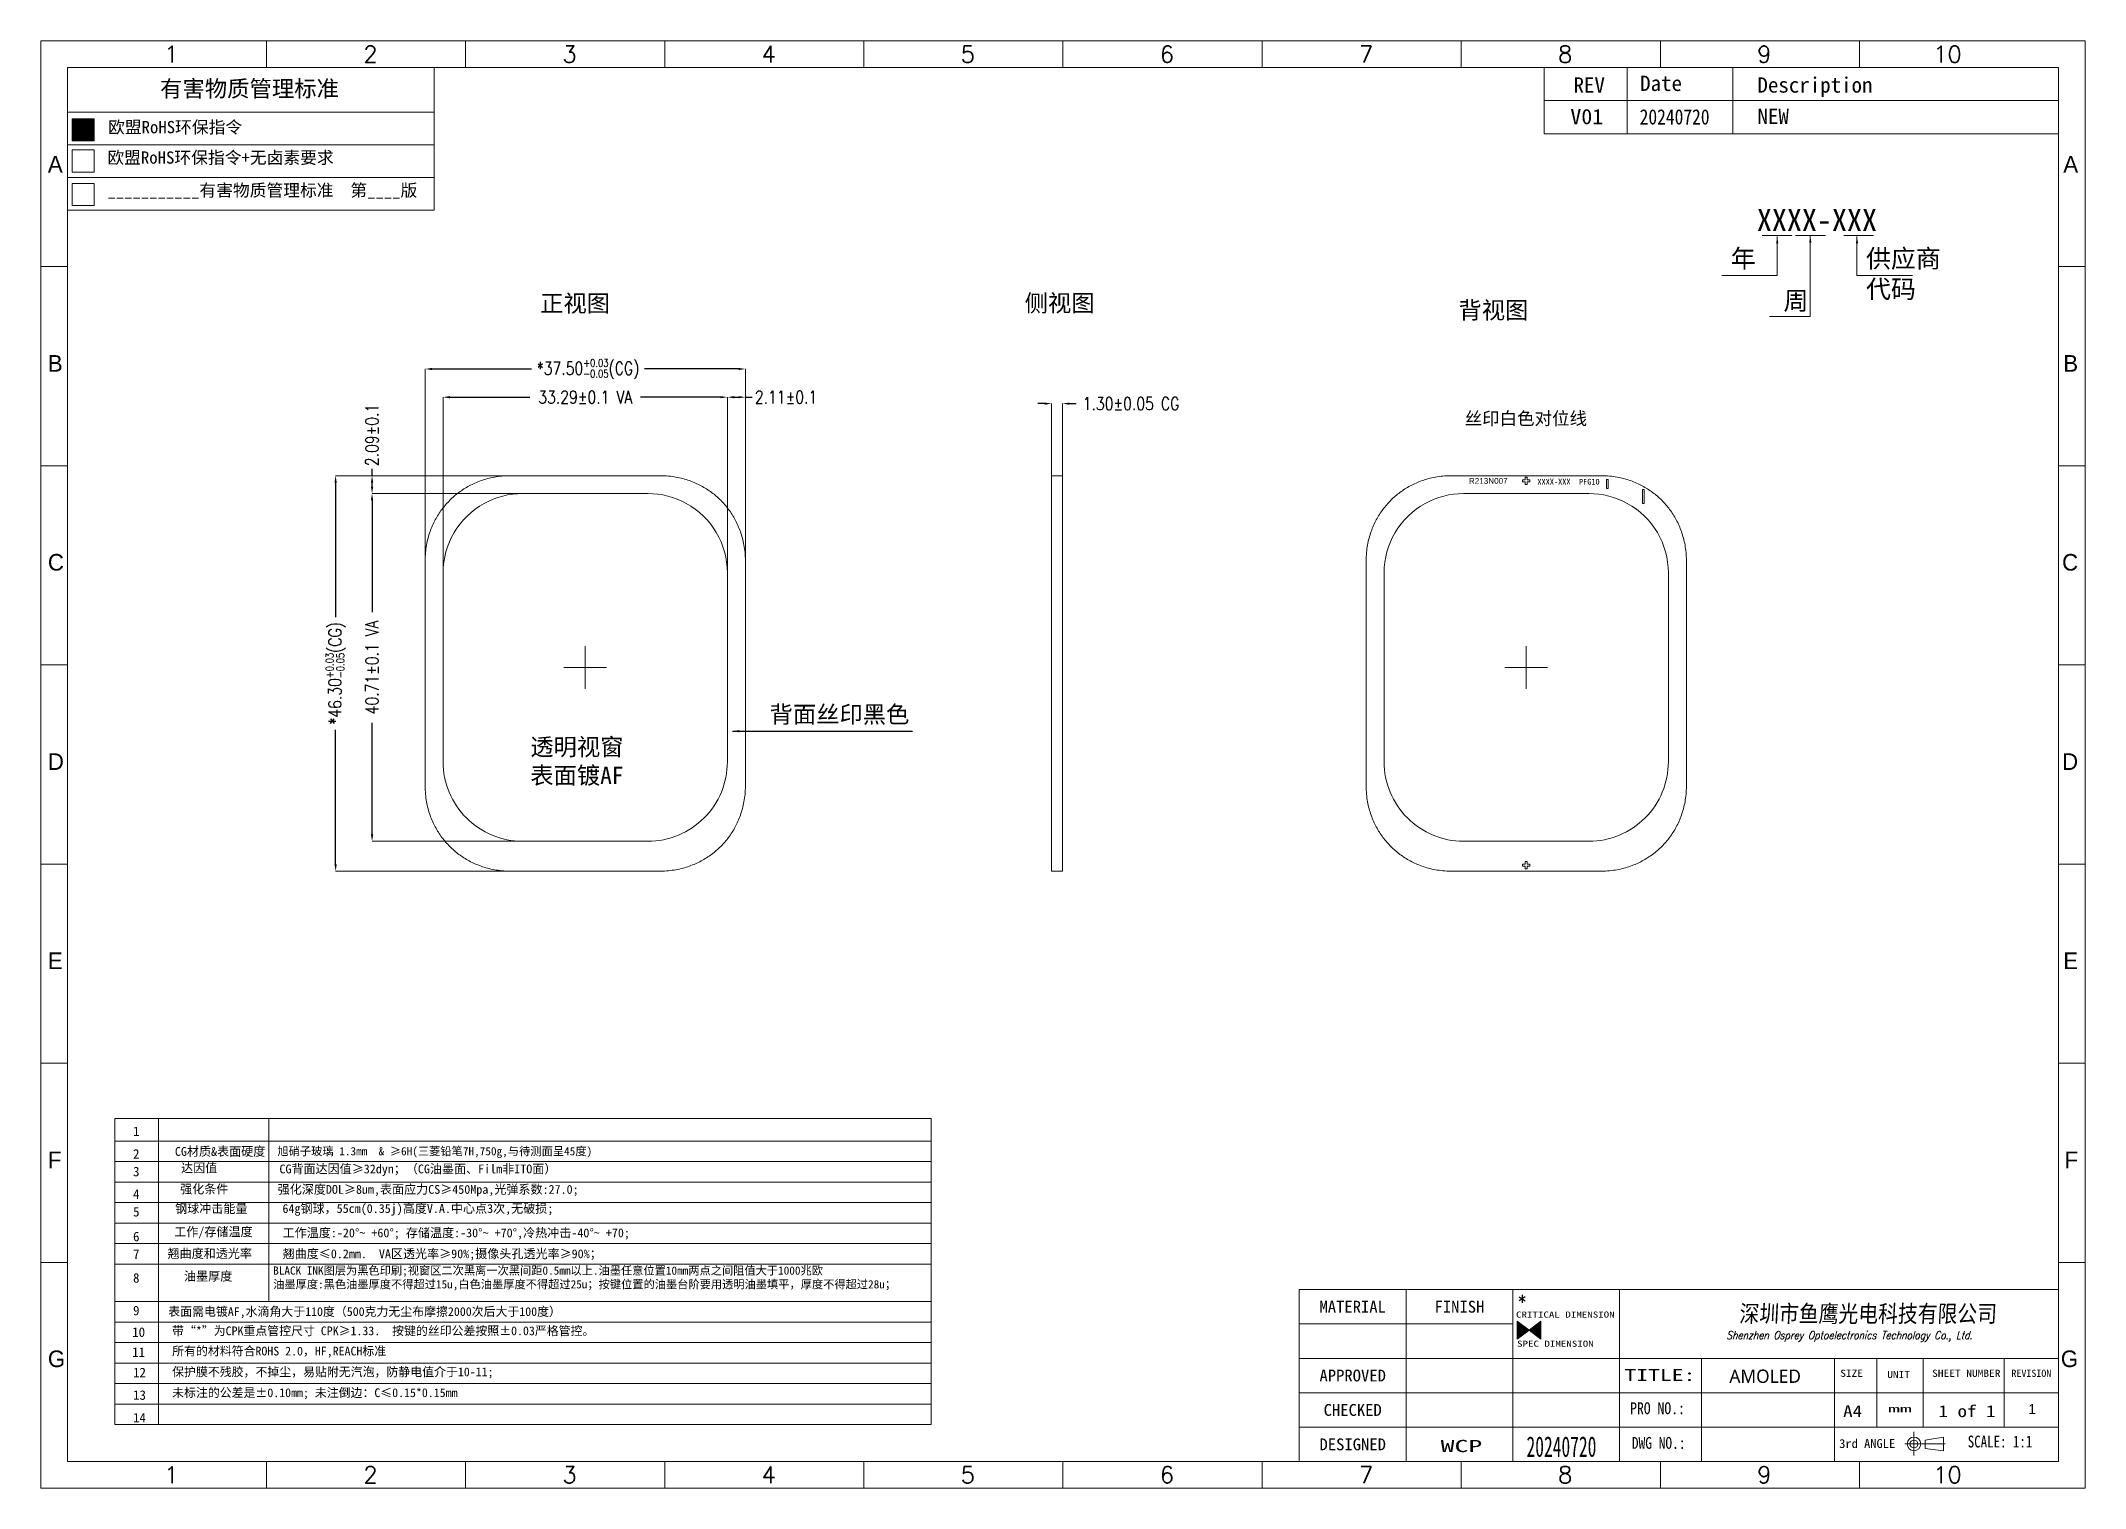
# Model space of a CAD drawing. Header units: millimetres. Extents: x 1134 to 2451, y -9 to 375.
# Drawn here: x 1851.3 to 2090.7, y 149.9 to 319.3 of the extents above; entities that cross this region are included whole.
import ezdxf
from ezdxf.enums import TextEntityAlignment as Align
from ezdxf.lldxf.tags import DXFTag

# ---------------------------------------------------------------- set-up
doc = ezdxf.new("R2010")
doc.units = ezdxf.units.MM
doc.layers.get('0').update_dxf_attribs({"lineweight": 5})
doc.layers.get('Defpoints').update_dxf_attribs({"lineweight": 5})
for name, color, linetype, lineweight in [('01 Copper', 3, 'Continuous', 5), ('DIM', 3, 'Continuous', 5), ('lens', 6, 'Continuous', 13), ('图框', 7, 'Continuous', 5)]:
    doc.layers.add(name, color=color, linetype=linetype, lineweight=lineweight)
doc.styles.add('Arial', font='')
doc.styles.add('RD', font='ROMAND.shx', dxfattribs={"width": 0.8})
doc.styles.get("Standard").update_dxf_attribs({"font": 'txt', "bigfont": 'gbcbig.shx'})
doc.styles.add('TEXTSTYLE_0', font='txt', dxfattribs={"width": 0.8})
doc.styles.add('宋', font='', dxfattribs={"height": 2})
doc.styles.add('宋体', font='')
doc.styles.add('常规', font='')
doc.styles.add('样式 3', font='italict.shx', dxfattribs={"width": 0.85, "oblique": 3})
doc.styles.add('汉字', font='')
doc.styles.add('黑体', font='')
doc.styles.get('Arial').set_extended_font_data('SimSun')
doc.styles.get('宋').set_extended_font_data('SimSun')
doc.styles.get('宋体').set_extended_font_data('SimSun')
doc.styles.get('常规').set_extended_font_data('SimSun')
doc.styles.get('汉字').set_extended_font_data('SimSun')
doc.styles.get('黑体').set_extended_font_data('SimHei')
tags = doc.linetypes.add('CENTER', pattern=[0.6, 0.375, -0.075, 0.075, -0.075]).pattern_tags.tags
tags[10:11] = [DXFTag(74, 4), DXFTag(75, 0), DXFTag(340, '0'), DXFTag(46, 1.0), DXFTag(50, 0.0), DXFTag(44, 0.0), DXFTag(45, 0.0)]
tags[8:9] = [DXFTag(74, 4), DXFTag(75, 0), DXFTag(340, '0'), DXFTag(46, 1.0), DXFTag(50, 0.0), DXFTag(44, 0.0), DXFTag(45, 0.0)]
tags[6:7] = [DXFTag(74, 4), DXFTag(75, 0), DXFTag(340, '0'), DXFTag(46, 1.0), DXFTag(50, 0.0), DXFTag(44, 0.0), DXFTag(45, 0.0)]
tags[4:5] = [DXFTag(74, 4), DXFTag(75, 0), DXFTag(340, '0'), DXFTag(46, 1.0), DXFTag(50, 0.0), DXFTag(44, 0.0), DXFTag(45, 0.0)]
doc.dimstyles.new('DIM', dxfattribs={"dimtxt": 1.5, "dimasz": 0.8, "dimexe": 0, "dimexo": 0.5, "dimgap": 0.11, "dimtad": 0, "dimzin": 1, "dimdsep": 46, "dimtxsty": 'RD', "dimcen": 0, "dimclrd": 256, "dimclre": 256, "dimclrt": 256, "dimadec": 0, "dimazin": 0, "dimtm": 1e-09, "dimtfac": 1, "dimtofl": 0, "dimtmove": 0, "dimatfit": 3, "dimfxl": 0, "dimlwe": -1, "dimarcsym": 0})

msp = doc.modelspace()

# ---------------------------------------------------------------- texts
at = {"layer": '01 Copper', "color": 0, "linetype": 'ByBlock', "insert": (2059.2861, 298.3673, -6.1383), "char_height": 2.584763, "width": 68.341575, "attachment_point": 5, "style": 'Arial'}
msp.add_mtext('{\\fKaiTi|b0|i0|c134|p49;XXXX-XXX}', dxfattribs=at)
at = {"layer": 'DIM', "width": 8.928994, "attachment_point": 1, "style": 'Arial'}
for s, insert, char_height in [('年', (2049.1993, 294.9273), 2.1403), ('供应商代码', (2065.0338, 294.9273), 2.14032), ('周', (2055.3723, 289.9894), 2.1403)]:
    msp.add_mtext(s, dxfattribs=dict(at, insert=insert, char_height=char_height))
at = {"layer": 'DIM', "lineweight": 5, "char_height": 2}
for s, insert, width, attachment_point in [('{\\fSimSun|b0|i0|c134|p54;正视图}', (1913.8726, 288.4956), 33.761893, 5), ('{\\fSimSun|b0|i0|c134|p54;侧视图}', (1970.608, 288.5263), 33.761893, 5), ('{\\fSimSun|b0|i0|c134|p54;背视图}', (2021.4082, 287.7026), 33.761893, 5), ('{\\fSimSun|b0|i0|c134|p2;背面丝印黑色}', (1944.8262, 240.3716, -24.5534), 33.761893, 5), ('{\\fSimSun|b0|i0|c134|p2;透明视窗\\P表面镀AF}', (1908.6229, 237.6757), 17.066172, 1)]:
    msp.add_mtext(s, dxfattribs=dict(at, insert=insert, width=width, attachment_point=attachment_point))
at = {"layer": 'DIM', "lineweight": 5, "insert": (2018.0411, 275.8842), "char_height": 1.5, "width": 41.927848, "attachment_point": 1, "style": '黑体'}
msp.add_mtext('丝印白色对位线', dxfattribs=at)
at = {"layer": 'DIM', "ltscale": 0.05, "attachment_point": 1, "style": '常规'}
for s, insert, char_height, width in [('1', (1862.1069, 192.2131), 1.1088, 4.724663), ('2', (1862.1069, 189.5668), 1.1088, 4.724663), ('{\\C4;CG材质&表面硬度}', (1867.0081, 189.8222), 1.034857, 12.047756), ('{\\C3;旭硝子\\C4;玻璃 1.3mm  & }≥6H{\\fSimSun|b0|i0|c134|p54;\\C4;(三菱铅笔7H,750g,与待测面呈45度)}', (1879.0065, 189.8151), 0.966296, 42.336298), ('3', (1862.1069, 187.5048), 1.1088, 4.724663), ('达因值', (1867.7352, 187.8855), 1.03486, 9.728202), ('CG背面达因值≥32dyn；（CG油墨面、Film非ITO面）', (1879.2471, 187.7715), 1.034857, 38.812276), ('4', (1862.1069, 184.8586), 1.1088, 4.724663), ('{\\C4;强化条件}', (1867.6198, 185.4156), 1.03486, 9.728202), ('强化深度DOL≥8um,表面应力CS≥{\\C1;450}Mpa,{\\C1;光弹系数:27.0;}', (1879.0396, 185.3773), 1.034857, 64.71365), ('5', (1862.1069, 182.7966), 1.1088, 4.724663), ('{\\C4;钢球冲击能量}', (1867.0346, 183.1186), 1.034857, 9.728202), ('{\\C4;64g钢球，55cm(0.35j)高度V.A.中心点3次,无破损;}', (1879.6021, 183.1391), 1.034857, 41.769643), ('6', (1862.1069, 179.8971), 1.1088, 4.724663), ('工作/存储温度', (1866.9307, 180.408), 1.03486, 15.523053), ('{\\C4;工作温度:-20°~ +60°; 存储温度:-30°~ +70°,冷热冲击-40°~ +70;}', (1879.6226, 180.2882), 1.034857, 52.474809), ('7', (1862.1069, 177.8241), 1.1088, 4.724663), ('{\\C4;翘曲度和透光率}', (1866.1445, 177.8685), 1.034857, 14.202194), ('{\\C4;翘曲度}≤0.2{\\C4;mm.  VA区透光率}≥90%;摄像头孔透光率≥90%；', (1879.6226, 177.8365), 1.034857, 64.328126), ('8', (1862.1069, 175.0513), 1.1088, 4.724663), ('{\\C4;油墨厚度}', (1868.0786, 175.2079), 1.03486, 14.202194), ('{\\C4;BLACK\\fSimSun|b0|i0|c238|p2; \\fSimSun|b0|i0|c134|p2;INK图层为黑色印刷;}视窗区二次黑离一次黑间距0.5{\\C4;mm以上}.{\\C1;油墨任意位置10mm两点之间阻值大于1000兆欧\\C4; \\P}油墨厚度:黑色油墨厚度不得超过15u,白色油墨厚度不得超过25u；按键位置的油墨台阶要用透明油墨填平，厚度不得超过28u；', (1878.5145, 175.8393), 0.9638116, 93.080582), ('9', (1862.1069, 171.2333), 1.1088, 4.724663), ('{\\fSimSun|b0|i0|c134|p54;\\C3;表面需电镀AF,水滴角大于110度（\\fNSimSun|b0|i0|c134|p49;500克力无尘布摩擦2000次后大于100度\\fSimSun|b0|i0|c134|p54;）}', (1866.2331, 171.065), 1.0220815, 72.83277), ('10', (1862.0063, 168.7007), 1.10877, 4.724663), ('带“*”为CPK重点管控尺寸 CPK≥1.33.  按键的丝印公差按照±0.03严格管控。', (1866.6825, 168.8114), 1.022081, 72.83277), ('11', (1862.0063, 166.3559), 1.10877, 4.724663), ('所有的材料符合ROHS 2.0，HF,REACH标准', (1866.6825, 166.4422), 1.022081, 72.83277), ('12', (1862.1069, 163.9798), 1.10877, 4.724663), ('{\\C4;保护膜不残胶，不掉尘，易贴附无汽泡，防静电值介于10-11;}', (1866.6825, 164.0028), 1.022081, 72.83277), ('13', (1862.1069, 161.3335), 1.10877, 4.724663), ('未标注的公差是±0.10mm; 未注倒边：C≤0.15*0.15mm', (1866.6825, 161.5634), 1.022081, 72.83277), ('14', (1862.1069, 158.6873), 1.10877, 4.724663)]:
    msp.add_mtext(s, dxfattribs=dict(at, insert=insert, char_height=char_height, width=width))
at = {"layer": '图框', "linetype": 'Continuous', "lineweight": 5}
for s, height, style, width, p, p2 in [('V01', 1.788, '汉字', 1.003536, (2030.4135, 309.5844), (2034.2628, 309.5844)), ('20240720', 1.788, '汉字', 0.80001, (2038.5307, 309.5482), (2046.7136, 309.5482)), ('MATERIAL', 1.38919, 'TEXTSTYLE_0', 0.763636, (2001.036, 170.4278), (2008.8154, 170.4278)), ('FINISH', 1.38919, 'TEXTSTYLE_0', 0.84, (2014.5111, 170.4278), (2020.3457, 170.4278)), ('CRITICAL DIMENSION', 0.712654, 'TEXTSTYLE_0', 0.991837, (2024.0548, 169.8489), (2035.5998, 169.8489)), ('SPEC DIMENSION', 0.712654, 'TEXTSTYLE_0', 0.969231, (2024.17, 166.4328), (2033.1494, 166.4328)), ('APPROVED', 1.38919, 'TEXTSTYLE_0', 0.7, (2001.036, 162.3705), (2008.8154, 162.3705)), ('TITLE:', 1.38919, 'TEXTSTYLE_0', 1.281601, (2036.7436, 162.4334), (2045.0521, 162.4334)), ('SIZE', 0.83351, 'TEXTSTYLE_0', 0.96, (2062.0141, 162.9133), (2064.6813, 162.9133)), ('UNIT', 0.83351, 'TEXTSTYLE_0', 0.96, (2067.5143, 162.7754), (2070.1816, 162.7754)), ('SHEET NUMBER', 0.833513, 'TEXTSTYLE_0', 0.822857, (2072.7775, 162.9133), (2080.7793, 162.9133)), ('REVISION', 0.83351, 'TEXTSTYLE_0', 0.763636, (2082.0649, 162.9133), (2086.7325, 162.9133)), ('CHECKED', 1.38919, 'TEXTSTYLE_0', 0.735, (2001.5222, 158.3419), (2008.3292, 158.3419)), ('PRO NO.:', 1.38919, 'TEXTSTYLE_0', 0.728598, (2037.4143, 158.5416), (2043.8246, 158.5416)), ('A4', 1.38919, 'TEXTSTYLE_0', 0.96, (2062.3532, 158.2004), (2064.5759, 158.2004)), ('mm', 0.83351, 'TEXTSTYLE_0', 2, (2067.6068, 158.752), (2070.3852, 158.752)), ('1', 1.3892, 'TEXTSTYLE_0', 2.4, (2073.5295, 158.2004), (2074.6409, 158.2004)), (' of ', 1.38919, 'TEXTSTYLE_0', 0.8, (2074.6409, 158.2004), (2079.0863, 158.2004)), ('1', 1.3892, 'TEXTSTYLE_0', 2.4, (2079.0863, 158.2004), (2080.1976, 158.2004)), ('DESIGNED', 1.38919, 'TEXTSTYLE_0', 0.763636, (2001.036, 154.3132), (2008.8154, 154.3132)), ('20240720', 2.4, '宋', 0.596007, (2025.2795, 153.5451), (2033.4624, 153.5451)), ('DWG NO.:', 1.38919, 'TEXTSTYLE_0', 0.6793, (2037.6119, 154.4853), (2043.903, 154.4853)), ('   3rd ANGLE', 1.041891, 'TEXTSTYLE_0', 0.72, (2059.7029, 154.5802), (2068.4548, 154.5802)), ('WCP', 1.42851, '宋', 1.589353, (2015.2234, 154.0999), (2020.094, 154.0999))]:
    msp.add_text(s, height=height, dxfattribs=dict(at, style=style, width=width)).set_placement(p, p2, align=Align.FIT)
at = {"layer": '图框', "color": 7, "linetype": 'ByBlock', "lineweight": 5, "ltscale": 0.55}
for s, insert, char_height, width, attachment_point in [('1', (1865.7605, 318.7527), 1.9433, 3.307939, 1), ('2', (1889.0765, 318.7527), 1.9433, 3.307939, 1), ('3', (1912.3925, 318.7527), 1.9433, 3.307939, 1), ('4', (1935.7085, 318.7527), 1.9433, 3.307939, 1), ('5', (1959.0245, 318.7527), 1.9433, 3.307939, 1), ('6', (1982.3405, 318.7527), 1.9433, 3.307939, 1), ('7', (2005.6565, 318.7527), 1.9433, 3.307939, 1), ('8', (2028.9725, 318.7527), 1.9433, 3.307939, 1), ('9', (2052.2885, 318.7527), 1.9433, 3.307939, 1), ('10', (2076.2443, 318.7527), 1.94329, 3.307939, 3), ('{\\fSimSun|b0|i0|c134|p2;REV}', (2030.7896, 315.0687), 1.799339, 3.307939, 1), ('{\\fSimSun|b0|i0|c134|p2;Date}', (2038.5908, 315.2718), 1.799339, 3.307939, 1), ('{\\fSimSun|b0|i0|c134|p2;Description}', (2052.3257, 315.0791), 1.799339, 14.954053, 1), ('{\\f\uffd0ￂﾼﾚￃ\ufff7\ufff3w|b0|i0|c136|p54;A}', (1852.1332, 303.9225), 1.943286, 3.307939, 7), ('{\\f\uffd0ￂﾼﾚￃ\ufff7\ufff3w|b0|i0|c136|p54;A}', (2089.8716, 303.9225), 1.943286, 3.307939, 9), ('{\\f\uffd0ￂﾼﾚￃ\ufff7\ufff3w|b0|i0|c134|p54;B}', (1852.1332, 280.6065), 1.943286, 3.307939, 7), ('{\\f\uffd0ￂﾼﾚￃ\ufff7\ufff3w|b0|i0|c134|p54;B}', (2089.8716, 280.6065), 1.943286, 3.307939, 9), ('{\\f\uffd0ￂﾼﾚￃ\ufff7\ufff3w|b0|i0|c134|p54;C}', (1852.1332, 257.2905), 1.943286, 3.307939, 7), ('{\\f\uffd0ￂﾼﾚￃ\ufff7\ufff3w|b0|i0|c134|p54;C}', (2089.8716, 257.2905), 1.943286, 3.307939, 9), ('{\\f\uffd0ￂﾼﾚￃ\ufff7\ufff3w|b0|i0|c134|p54;D}', (1852.1332, 233.9745), 1.943286, 3.307939, 7), ('{\\f\uffd0ￂﾼﾚￃ\ufff7\ufff3w|b0|i0|c134|p54;D}', (2089.8716, 233.9745), 1.943286, 3.307939, 9), ('{\\f\uffd0ￂﾼﾚￃ\ufff7\ufff3w|b0|i0|c134|p54;E}', (1852.1332, 210.6585), 1.943286, 3.307939, 7), ('{\\f\uffd0ￂﾼﾚￃ\ufff7\ufff3w|b0|i0|c134|p54;E}', (2089.8716, 210.6585), 1.943286, 3.307939, 9), ('{\\f\uffd0ￂﾼﾚￃ\ufff7\ufff3w|b0|i0|c134|p54;F}', (1852.1332, 187.3425), 1.943286, 3.307939, 7), ('{\\f\uffd0ￂﾼﾚￃ\ufff7\ufff3w|b0|i0|c134|p54;F}', (2089.8716, 187.3425), 1.943286, 3.307939, 9), ('{\\f\uffd0ￂﾼﾚￃ\ufff7\ufff3w|b0|i0|c134|p54;G}', (1852.1332, 164.0265), 1.943286, 3.307939, 7), ('{\\f\uffd0ￂﾼﾚￃ\ufff7\ufff3w|b0|i0|c134|p54;G}', (2089.8716, 164.0265), 1.943286, 3.307939, 9), ('1', (1865.7605, 150.4698), 1.9433, 3.307939, 7), ('2', (1889.0765, 150.4698), 1.9433, 3.307939, 7), ('3', (1912.3925, 150.4698), 1.9433, 3.307939, 7), ('4', (1935.7085, 150.4698), 1.9433, 3.307939, 7), ('5', (1959.0245, 150.4698), 1.9433, 3.307939, 7), ('6', (1982.3405, 150.4698), 1.9433, 3.307939, 7), ('7', (2005.6565, 150.4698), 1.9433, 3.307939, 7), ('8', (2028.9725, 150.4698), 1.9433, 3.307939, 7), ('9', (2052.2885, 150.4698), 1.9433, 3.307939, 7), ('10', (2076.2443, 150.4698), 1.94329, 3.307939, 9)]:
    msp.add_mtext(s, dxfattribs=dict(at, insert=insert, char_height=char_height, width=width, attachment_point=attachment_point))
at = {"layer": '图框', "color": 1, "lineweight": 5, "attachment_point": 1}
for s, insert, char_height, width in [('{\\fSimSun|b1|i0|c134|p2;有害物质管理标准}', (1865.269, 314.7113), 1.92, 23.150371), ('{\\fSimSun|b0|i0|c134|p2;欧盟RoHS环保指令}', (1859.1785, 309.9622), 1.44, 16.536279), ('{\\fSimSun|b0|i0|c134|p2;欧盟RoHS环保指令+无卤素要求}', (1859.0983, 306.3988), 1.44, 28.485971), ('{\\fSimSun|b0|i0|c134|p2;___________有害物质管理标准  第____版}', (1859.0983, 302.5668), 1.44, 38.128032)]:
    msp.add_mtext(s, dxfattribs=dict(at, insert=insert, char_height=char_height, width=width))
at = {"layer": '图框', "linetype": 'ByBlock', "lineweight": 5, "ltscale": 0.55, "insert": (2052.3286, 311.419), "char_height": 1.799339, "width": 3.307939, "attachment_point": 1, "style": '汉字'}
msp.add_mtext('{\\fSimSun|b0|i0|c134|p2;NEW}', dxfattribs=at)
at = {"layer": '图框', "color": 1, "linetype": 'Continuous', "lineweight": 5, "insert": (2024.2201, 172.5006), "char_height": 1.6216, "width": 2.451496, "attachment_point": 1}
msp.add_mtext('*', dxfattribs=at)
at = {"layer": '图框', "lineweight": 5, "attachment_point": 1}
for s, insert, char_height, width, style in [('{\\fSTXinwei|b0|i0|c134|p2;\\C6;深圳市鱼鹰光电科技有限公司}', (2050.1779, 171.3113), 2, 33.021811, '样式 3'), ('\\pxqj;{\\H0.83333x;Shenzhen Osprey Optoelectronics Technology Co., Ltd.}', (2048.6769, 168.2484), 1.1, 38.905537, '样式 3'), ('{\\fMicrosoft YaHei|b0|i0|c134|p34;\\C3;AMOLED}', (2049.0319, 163.7624), 1.555891, 7.33705, '汉字'), ('{\\fSTXinwei|b0|i0|c134|p2;\\C3;}', (2046.2654, 159.7304), 0.96, 11.302263, '样式 3'), ('{\\fSTXinwei|b0|i0|c134|p2;\\C3;}', (2045.9234, 155.9248), 0.96, 11.302263, '样式 3'), ('SCALE: 1:1', (2076.9474, 156.03), 1.38919, 18.971475, 'TEXTSTYLE_0')]:
    msp.add_mtext(s, dxfattribs=dict(at, insert=insert, char_height=char_height, width=width, style=style))
at = {"layer": '图框', "lineweight": 5, "insert": (2084.03, 159.7195), "char_height": 1.16656, "width": 1.458294, "attachment_point": 1}
msp.add_mtext('{\\f@Arial Unicode MS|b0|i0|c0|p34;1}', dxfattribs=at)

# ---------------------------------------------------------------- blocks, each defined once
blk = doc.blocks.new('*D97')
at = {"layer": 'Defpoints', "color": 0, "lineweight": 5, "transparency": 16777216}
for p in [(1933.81, 280.92), (1896.31, 255.2), (1933.81, 255.44)]:
    blk.add_point(p, dxfattribs=at)
at = {"layer": 'DIM', "transparency": 16777216}
for p, q in [((1896.31, 255.7), (1896.31, 280.92)), ((1933.81, 255.94), (1933.81, 280.92))]:
    blk.add_line(p, q, dxfattribs=at)
at = {"layer": 'DIM', "lineweight": -2, "transparency": 16777216}
for p, q in [((1897.11, 280.92), (1908.78, 280.92)), ((1933.01, 280.92), (1921.98, 280.92))]:
    blk.add_line(p, q, dxfattribs=at)
at = {"layer": 'DIM', "lineweight": 5, "transparency": 16777216}
for points in [[(1897.11, 281.05), (1897.11, 280.79), (1896.31, 280.92)], [(1933.01, 281.05), (1933.01, 280.79), (1933.81, 280.92)]]:
    blk.add_solid(points, dxfattribs=at)
at = {"layer": 'DIM', "lineweight": 5, "transparency": 16777216, "insert": (1915.38, 280.92), "char_height": 1.5, "attachment_point": 5, "style": 'RD'}
blk.add_mtext('\\A1;*37.50{\\H0.9;\\S+0.03^ -0.05;}(CG)', dxfattribs=at)
blk = doc.blocks.new('*D98')
at = {"layer": 'Defpoints', "color": 0, "lineweight": 5, "transparency": 16777216}
for p in [(1931.7, 277.62), (1898.41, 255.77), (1931.7, 254.75)]:
    blk.add_point(p, dxfattribs=at)
at = {"layer": 'DIM', "transparency": 16777216}
for p, q in [((1898.41, 256.27), (1898.41, 277.62)), ((1931.7, 255.25), (1931.7, 277.62))]:
    blk.add_line(p, q, dxfattribs=at)
at = {"layer": 'DIM', "lineweight": -2, "transparency": 16777216}
for p, q in [((1899.21, 277.62), (1908.58, 277.62)), ((1930.9, 277.62), (1921.54, 277.62))]:
    blk.add_line(p, q, dxfattribs=at)
at = {"layer": 'DIM', "lineweight": 5, "transparency": 16777216}
for points in [[(1899.21, 277.75), (1899.21, 277.49), (1898.41, 277.62)], [(1930.9, 277.75), (1930.9, 277.49), (1931.7, 277.62)]]:
    blk.add_solid(points, dxfattribs=at)
at = {"layer": 'DIM', "lineweight": 5, "transparency": 16777216, "insert": (1915.06, 277.62), "char_height": 1.5, "attachment_point": 5, "style": 'RD'}
blk.add_mtext('33.29%%P0.1 VA', dxfattribs=at)
blk = doc.blocks.new('*D99')
at = {"layer": 'Defpoints', "color": 0, "lineweight": 5, "transparency": 16777216}
for p in [(1912.16, 266.34), (1890.09, 225.63), (1910.34, 225.63)]:
    blk.add_point(p, dxfattribs=at)
at = {"layer": 'DIM', "transparency": 16777216}
for p, q in [((1911.66, 266.34), (1890.09, 266.34)), ((1909.84, 225.63), (1890.09, 225.63))]:
    blk.add_line(p, q, dxfattribs=at)
at = {"layer": 'DIM', "lineweight": -2, "transparency": 16777216}
for p, q in [((1890.09, 265.54), (1890.09, 252.46)), ((1890.09, 226.43), (1890.09, 239.5))]:
    blk.add_line(p, q, dxfattribs=at)
at = {"layer": 'DIM', "lineweight": 5, "transparency": 16777216}
for points in [[(1889.96, 265.54), (1890.23, 265.54), (1890.09, 266.34)], [(1889.96, 226.43), (1890.23, 226.43), (1890.09, 225.63)]]:
    blk.add_solid(points, dxfattribs=at)
at = {"layer": 'DIM', "lineweight": 5, "transparency": 16777216, "insert": (1890.09, 245.98), "char_height": 1.5, "attachment_point": 5, "rotation": 90, "style": 'RD'}
blk.add_mtext('40.71%%P0.1 VA', dxfattribs=at)
blk = doc.blocks.new('*D100')
at = {"layer": 'Defpoints', "color": 0, "lineweight": 5, "transparency": 16777216}
for p in [(1933.81, 277.62), (1931.7, 254.75), (1933.81, 255.44)]:
    blk.add_point(p, dxfattribs=at)
at = {"layer": 'DIM', "transparency": 16777216}
for p, q in [((1931.7, 255.25), (1931.7, 277.62)), ((1933.81, 255.94), (1933.81, 277.62))]:
    blk.add_line(p, q, dxfattribs=at)
at = {"layer": 'DIM', "lineweight": -2, "transparency": 16777216}
for p, q in [((1932.5, 277.62), (1933.01, 277.62)), ((1933.81, 277.62), (1934.61, 277.62))]:
    blk.add_line(p, q, dxfattribs=at)
at = {"layer": 'DIM', "lineweight": 5, "transparency": 16777216}
for points in [[(1932.5, 277.75), (1932.5, 277.49), (1931.7, 277.62)], [(1933.01, 277.75), (1933.01, 277.49), (1933.81, 277.62)]]:
    blk.add_solid(points, dxfattribs=at)
at = {"layer": 'DIM', "lineweight": 5, "transparency": 16777216, "insert": (1938.57, 277.62), "char_height": 1.5, "attachment_point": 5, "style": 'RD'}
blk.add_mtext('2.11%%P0.1', dxfattribs=at)
blk = doc.blocks.new('*D101')
at = {"layer": 'Defpoints', "color": 0, "lineweight": 5, "transparency": 16777216}
for p in [(1890.09, 268.43), (1910.36, 268.43), (1912.16, 266.34)]:
    blk.add_point(p, dxfattribs=at)
at = {"layer": 'DIM', "lineweight": -2, "transparency": 16777216}
for p, q in [((1890.09, 268.43), (1890.09, 269.23)), ((1890.09, 267.14), (1890.09, 267.63))]:
    blk.add_line(p, q, dxfattribs=at)
at = {"layer": 'DIM', "transparency": 16777216}
for p, q in [((1909.86, 268.43), (1890.09, 268.43)), ((1911.66, 266.34), (1890.09, 266.34))]:
    blk.add_line(p, q, dxfattribs=at)
at = {"layer": 'DIM', "lineweight": 5, "transparency": 16777216}
for points in [[(1889.96, 267.63), (1890.23, 267.63), (1890.09, 268.43)], [(1889.96, 267.14), (1890.23, 267.14), (1890.09, 266.34)]]:
    blk.add_solid(points, dxfattribs=at)
at = {"layer": 'DIM', "lineweight": 5, "transparency": 16777216, "insert": (1890.09, 273.2), "char_height": 1.5, "attachment_point": 5, "rotation": 90, "style": 'RD'}
blk.add_mtext('2.09%%P0.1', dxfattribs=at)
blk = doc.blocks.new('*D102')
at = {"layer": 'Defpoints', "color": 0, "lineweight": 5, "transparency": 16777216}
for p in [(1910.36, 268.43), (1885.83, 222.13), (1911.99, 222.13)]:
    blk.add_point(p, dxfattribs=at)
at = {"layer": 'DIM', "transparency": 16777216}
for p, q in [((1909.86, 268.43), (1885.83, 268.43)), ((1911.49, 222.13), (1885.83, 222.13))]:
    blk.add_line(p, q, dxfattribs=at)
at = {"layer": 'DIM', "lineweight": -2, "transparency": 16777216}
for p, q in [((1885.83, 267.63), (1885.83, 251.88)), ((1885.83, 222.93), (1885.83, 238.68))]:
    blk.add_line(p, q, dxfattribs=at)
at = {"layer": 'DIM', "lineweight": 5, "transparency": 16777216}
for points in [[(1885.69, 267.63), (1885.96, 267.63), (1885.83, 268.43)], [(1885.69, 222.93), (1885.96, 222.93), (1885.83, 222.13)]]:
    blk.add_solid(points, dxfattribs=at)
at = {"layer": 'DIM', "lineweight": 5, "transparency": 16777216, "insert": (1885.83, 245.28), "char_height": 1.5, "attachment_point": 5, "rotation": 90, "style": 'RD'}
blk.add_mtext('\\A1;*46.30{\\H0.9;\\S+0.03^ -0.05;}(CG)', dxfattribs=at)
blk = doc.blocks.new('*D103')
at = {"layer": 'Defpoints', "color": 0, "lineweight": 5, "transparency": 16777216}
for p in [(1969.65, 276.87), (1969.65, 267.38), (1970.95, 267.35)]:
    blk.add_point(p, dxfattribs=at)
at = {"layer": 'DIM', "lineweight": -2, "transparency": 16777216}
for p, q in [((1968.85, 276.87), (1968.05, 276.87)), ((1971.75, 276.87), (1972.55, 276.87))]:
    blk.add_line(p, q, dxfattribs=at)
at = {"layer": 'DIM', "transparency": 16777216}
for p, q in [((1969.65, 267.88), (1969.65, 276.87)), ((1970.95, 267.85), (1970.95, 276.87))]:
    blk.add_line(p, q, dxfattribs=at)
at = {"layer": 'DIM', "lineweight": 5, "transparency": 16777216}
for points in [[(1968.85, 277), (1968.85, 276.73), (1969.65, 276.87)], [(1971.75, 277), (1971.75, 276.73), (1970.95, 276.87)]]:
    blk.add_solid(points, dxfattribs=at)
at = {"layer": 'DIM', "lineweight": 5, "transparency": 16777216, "insert": (1978.97, 276.87), "char_height": 1.5, "attachment_point": 5, "style": 'RD'}
blk.add_mtext('1.30%%P0.05 CG', dxfattribs=at)
blk = doc.blocks.new('R213NRK-007-PFG10-CVL-V01-A')
at = {"color": 1, "linetype": 'CENTER', "lineweight": 5}
for p, q in [((1995.04, 278.54), (1995.04, 283.54)), ((1992.54, 281.04), (1997.54, 281.04))]:
    blk.add_line(p, q, dxfattribs=at)
at = {"layer": 'lens'}
for points in [[(1986.24, 303.49), (2003.84, 303.49)], [(1976.29, 293.54), (1976.29, 267.14)], [(2013.79, 293.54), (2013.79, 267.14)], [(2003.84, 257.19), (1986.24, 257.19)]]:
    blk.add_lwpolyline(points, dxfattribs=at)
at = {"layer": 'lens', "ltscale": 0.02}
for points in [[(1983.21, 300.25, 0.273459), (1978.39, 292.1, 0.273459)], [(1987.69, 301.4, 0.126503), (1983.21, 300.25, 0.126503)], [(2006.86, 300.25, 0.126503), (2002.38, 301.4, 0.126503)], [(2011.68, 292.1, 0.273453), (2006.86, 300.25, 0.273453)], [(1978.39, 292.1), (1978.39, 269.99, 0.414214), (1987.69, 260.69), (2002.38, 260.69, 0.414214), (2011.68, 269.99), (2011.68, 292.1)]]:
    blk.add_lwpolyline(points, format="xyb", dxfattribs=at)
blk.add_lwpolyline([(1987.69, 301.4), (2002.38, 301.4)], dxfattribs=at)
at = {"layer": 'lens'}
for points in [[(1976.29, 293.54), (1976.29, 294.21), (1976.41, 295.41), (1976.83, 296.97), (1977.45, 298.35), (1978.22, 299.56), (1979.15, 300.63), (1980.21, 301.55), (1981.43, 302.33), (1982.8, 302.94), (1984.37, 303.37), (1985.57, 303.49), (1986.24, 303.49)], [(2013.79, 293.54), (2013.79, 294.21), (2013.66, 295.41), (2013.24, 296.97), (2012.62, 298.35), (2011.85, 299.56), (2010.92, 300.63), (2009.86, 301.55), (2008.64, 302.33), (2007.27, 302.94), (2005.7, 303.37), (2004.5, 303.49), (2003.84, 303.49)], [(1976.29, 267.14), (1976.29, 266.48), (1976.41, 265.27), (1976.83, 263.71), (1977.45, 262.33), (1978.22, 261.12), (1979.15, 260.05), (1980.21, 259.13), (1981.43, 258.35), (1982.8, 257.74), (1984.37, 257.31), (1985.57, 257.19), (1986.24, 257.19)], [(2013.79, 267.14), (2013.79, 266.48), (2013.66, 265.27), (2013.24, 263.71), (2012.62, 262.33), (2011.85, 261.12), (2010.92, 260.05), (2009.86, 259.13), (2008.64, 258.35), (2007.27, 257.74), (2005.7, 257.31), (2004.5, 257.19), (2003.84, 257.19)]]:
    blk.add_open_spline(points, degree=3, dxfattribs=at)
blk = doc.blocks.new('R213NRK-007-PFG10-CVL-V01-B')
at = {"layer": 'lens'}
blk.add_lwpolyline([(2049.63, 257.19), (2050.93, 257.19), (2050.93, 303.49), (2049.63, 303.49)], close=True, dxfattribs=at)
blk = doc.blocks.new('R213NRK-007-PFG10-CVL-V01-C')
at = {"color": 1, "linetype": 'CENTER', "lineweight": 5}
for p, q in [((2105.23, 278.54), (2105.23, 283.54)), ((2102.73, 281.04), (2107.73, 281.04))]:
    blk.add_line(p, q, dxfattribs=at)
at = {"color": 7, "lineweight": 5}
for points in [[(2105.1, 302.77), (2105.1, 302.47), (2105.35, 302.47), (2105.35, 302.77), (2105.65, 302.77), (2105.65, 303.02), (2105.35, 303.02), (2105.35, 303.32), (2105.1, 303.32), (2105.1, 303.02), (2104.8, 303.02), (2104.8, 302.77)], [(2114.83, 302), (2114.83, 303.03), (2114.63, 303.03), (2114.63, 302)], [(2118.83, 300.22), (2119.03, 300.22), (2119.03, 301.89), (2118.83, 301.89)], [(2105.1, 258.02), (2105.1, 258.32), (2105.35, 258.32), (2105.35, 258.02), (2105.65, 258.02), (2105.65, 257.77), (2105.35, 257.77), (2105.35, 257.47), (2105.1, 257.47), (2105.1, 257.77), (2104.8, 257.77), (2104.8, 258.02)]]:
    blk.add_lwpolyline(points, close=True, dxfattribs=at)
at = {"layer": 'lens'}
for points in [[(2114.03, 303.49), (2096.43, 303.49)], [(2086.48, 267.14), (2086.48, 293.54)], [(2123.98, 293.54), (2123.98, 267.14)], [(2114.03, 257.19), (2096.43, 257.19)]]:
    blk.add_lwpolyline(points, dxfattribs=at)
at = {"layer": 'lens', "ltscale": 0.02}
for points in [[(2093.4, 300.25, 0.273459), (2088.58, 292.1, 0.273459)], [(2097.88, 301.4, 0.126503), (2093.4, 300.25, 0.126503)], [(2117.06, 300.25, 0.126503), (2112.57, 301.4, 0.126503)], [(2121.87, 292.1, 0.273453), (2117.06, 300.25, 0.273453)], [(2088.58, 292.1), (2088.58, 269.99, 0.414214), (2097.88, 260.69), (2112.57, 260.69, 0.414214), (2121.87, 269.99), (2121.87, 292.1)]]:
    blk.add_lwpolyline(points, format="xyb", dxfattribs=at)
blk.add_lwpolyline([(2097.88, 301.4), (2112.57, 301.4)], dxfattribs=at)
at = {"layer": 'lens'}
for points in [[(2086.48, 293.54), (2086.48, 294.21), (2086.6, 295.41), (2087.03, 296.97), (2087.64, 298.35), (2088.42, 299.56), (2089.34, 300.63), (2090.41, 301.55), (2091.62, 302.33), (2093, 302.94), (2094.56, 303.37), (2095.76, 303.49), (2096.43, 303.49)], [(2114.03, 303.49), (2114.69, 303.49), (2115.9, 303.37), (2117.46, 302.94), (2118.84, 302.33), (2120.05, 301.55), (2121.12, 300.63), (2122.04, 299.56), (2122.82, 298.35), (2123.43, 296.97), (2123.86, 295.41), (2123.98, 294.21), (2123.98, 293.54)], [(2096.43, 257.19), (2095.76, 257.19), (2094.56, 257.31), (2093, 257.74), (2091.62, 258.35), (2090.41, 259.13), (2089.34, 260.05), (2088.42, 261.12), (2087.64, 262.33), (2087.03, 263.71), (2086.6, 265.27), (2086.48, 266.48), (2086.48, 267.14)], [(2123.98, 267.14), (2123.98, 266.48), (2123.86, 265.27), (2123.43, 263.71), (2122.82, 262.33), (2122.04, 261.12), (2121.12, 260.05), (2120.05, 259.13), (2118.84, 258.35), (2117.46, 257.74), (2115.9, 257.31), (2114.69, 257.19), (2114.03, 257.19)]]:
    blk.add_open_spline(points, degree=3, dxfattribs=at)
at = {"color": 7, "lineweight": 5, "style": '宋体'}
for s, p in [('XXXX-XXX', (2106.53, 302.43)), ('PFG10', (2111.4, 302.43))]:
    blk.add_text(s, height=0.68, rotation=0.4479, dxfattribs=at).set_placement(p)
at = {"color": 7, "lineweight": 0, "insert": (2103.05, 302.53), "char_height": 0.68, "width": 4.8677, "attachment_point": 9, "rotation": 0.0659, "style": '宋体'}
blk.add_mtext('{\\fArial|b0|i0|c134|p34;R\\fArial|b0|i0|c0|p34;213N\\fArial|b0|i0|c134|p34;0\\fArial|b0|i0|c0|p34;07}', dxfattribs=at)

# ---------------------------------------------------------------- dimensions: what is measured, and where the dimension line sits
at = {"layer": 'DIM', "lineweight": 5}
dim = msp.add_linear_dim(base=(1933.8077, 280.9213), p1=(1896.3077, 255.2014), p2=(1933.8077, 255.4438), text='*<>(CG)', dimstyle='DIM', override={"dimtxt": 1.5, "dimgap": 0.11, "dimtol": 1, "dimlim": 0, "dimtp": 0.03, "dimtm": 0.05, "dimtfac": 0.6, "dimtdec": 3, "dimfxl": 0.8, "dimtolj": 1, "dimarcsym": 1}, dxfattribs=at)
dim.commit()
dim.dimension.update_dxf_attribs({"geometry": '*D97', "text_midpoint": (1915.3799, 280.9213), "dimtype": 160})
for base, p1, p2, text, picture, middle in [((1931.7012, 277.6199), (1898.4142, 255.7704), (1931.7012, 254.7527), '<>%%P0.1 VA', '*D98', (1915.0577, 277.6199)), ((1933.8077, 277.6199), (1931.7012, 254.7527), (1933.8077, 255.4438), '<>%%P0.1', '*D100', (1938.5748, 277.6199))]:
    dim = msp.add_linear_dim(base=base, p1=p1, p2=p2, text=text, dimstyle='DIM', override={"dimtxt": 1.5, "dimfxl": 0.8, "dimarcsym": 1}, dxfattribs=at)
    dim.commit()
    dim.dimension.update_dxf_attribs({"geometry": picture, "text_midpoint": middle})
dim = msp.add_linear_dim(base=(1969.6499, 276.8655), p1=(1970.9499, 267.353), p2=(1969.6499, 267.378), angle=180, text='<>%%P0.05 CG', dimstyle='DIM', override={"dimtxt": 1.5, "dimfxl": 0.8, "dimarcsym": 1}, dxfattribs=at)
dim.commit()
dim.dimension.update_dxf_attribs({"geometry": '*D103', "text_midpoint": (1978.9742, 276.8655), "dimtype": 160})
for base, p1, p2, text, override, picture, middle in [((1890.0922, 268.4315), (1912.159, 266.3372), (1910.3628, 268.4315), '<>%%P0.1', {"dimtxt": 1.5, "dimfxl": 0.8, "dimarcsym": 1}, '*D101', (1890.0922, 273.1986)), ((1885.8282, 222.1315), (1910.3628, 268.4315), (1911.9883, 222.1315), '*<>(CG)', {"dimtxt": 1.5, "dimtol": 1, "dimtp": 0.03, "dimtm": 0.05, "dimtfac": 0.6, "dimtdec": 3, "dimfxl": 0.8, "dimtolj": 1, "dimarcsym": 1}, '*D102', (1885.8282, 245.2815)), ((1890.0922, 225.6258), (1912.159, 266.3372), (1910.3374, 225.6258), '<>%%P0.1 VA', {"dimtxt": 1.5, "dimfxl": 0.8, "dimarcsym": 1}, '*D99', (1890.0922, 245.9815))]:
    dim = msp.add_linear_dim(base=base, p1=p1, p2=p2, angle=90, text=text, dimstyle='DIM', override=override, dxfattribs=at)
    dim.commit()
    dim.dimension.update_dxf_attribs({"geometry": picture, "text_midpoint": middle})

# ---------------------------------------------------------------- hatches: boundary and pattern name
at = {"layer": '图框', "lineweight": 5}
msp.add_hatch(color=3, dxfattribs=at).paths.add_polyline_path([(1854.9714, 310.2209), (1854.9714, 307.6343), (1857.558, 307.6343), (1857.558, 310.2209)])

# ---------------------------------------------------------------- linework, layer by layer
at = {"lineweight": 5}
for p, q in [((2052.8611, 296.5665), (2056.3577, 296.5665)), ((2056.7918, 296.5665), (2060.2885, 296.5665)), ((2062.4223, 296.5665), (2065.919, 296.5665))]:
    msp.add_line(p, q, dxfattribs=at)
at = {"layer": 'DIM'}
for points in [[(1859.9756, 157.3153), (1859.9756, 193.1557), (1955.565, 193.1557), (1955.565, 157.3153)], [(1865.0872, 193.1557), (1865.0872, 157.3153)]]:
    msp.add_lwpolyline(points, dxfattribs=at)
at = {"layer": 'DIM', "flags": 128}
for points in [[(1878.0147, 193.1557), (1878.0147, 171.7153)], [(1955.565, 190.5095), (1859.9756, 190.5095)], [(1955.565, 188.1095), (1859.9756, 188.1095)], [(1955.565, 185.7095), (1859.9756, 185.7095)], [(1955.565, 183.3095), (1859.9756, 183.3095)], [(1955.565, 180.9095), (1859.9756, 180.9095)], [(1955.565, 178.5095), (1859.9756, 178.5095)], [(1955.565, 176.1095), (1859.9756, 176.1095)], [(1955.565, 171.7153), (1859.9756, 171.7153)], [(1955.565, 169.3153), (1859.9756, 169.3153)], [(1955.565, 166.9153), (1859.9756, 166.9153)], [(1955.565, 164.5153), (1859.9756, 164.5153)], [(1955.565, 162.1153), (1859.9756, 162.1153)], [(1955.565, 159.7153), (1859.9756, 159.7153)], [(1955.565, 157.3153), (1859.9756, 157.3153)]]:
    msp.add_lwpolyline(points, dxfattribs=at)
at = {"layer": '图框', "color": 7, "linetype": 'ByBlock', "lineweight": 5, "ltscale": 0.55}
for p, q in [((1877.7384, 316.229), (1877.7384, 319.3382)), ((1901.0544, 316.229), (1901.0544, 319.3382)), ((1924.3704, 316.229), (1924.3704, 319.3382)), ((1947.6864, 316.229), (1947.6864, 319.3382)), ((1971.0024, 316.229), (1971.0024, 319.3382)), ((1994.3184, 316.229), (1994.3184, 319.3382)), ((2017.6344, 316.229), (2017.6344, 319.3382)), ((2040.9504, 316.229), (2040.9504, 319.3382)), ((2064.2664, 316.229), (2064.2664, 319.3382)), ((1854.4224, 152.9935), (1854.4224, 316.229)), ((1854.4224, 316.229), (2087.5824, 316.229)), ((2027.3578, 308.4558), (2027.3578, 316.229)), ((2037.0743, 308.4558), (2037.0743, 316.2094)), ((2049.4327, 308.4558), (2049.4327, 316.229)), ((2087.5824, 316.229), (2087.5824, 152.9935)), ((2087.5824, 312.3424), (2027.3578, 312.3424)), ((2027.3578, 308.4558), (2087.5824, 308.4558)), ((1851.3131, 292.9095), (1854.4224, 292.9095)), ((2090.6917, 292.9095), (2087.5824, 292.9095)), ((1851.3131, 269.5901), (1854.4224, 269.5901)), ((2090.6917, 269.5901), (2087.5824, 269.5901)), ((1851.3131, 246.2707), (1854.4224, 246.2707)), ((2090.6917, 246.2707), (2087.5824, 246.2707)), ((1851.3131, 222.9512), (1854.4224, 222.9512)), ((2090.6917, 222.9512), (2087.5824, 222.9512)), ((1851.3131, 199.6318), (1854.4224, 199.6318)), ((2090.6917, 199.6318), (2087.5824, 199.6318)), ((1851.3131, 176.3124), (1854.4224, 176.3124)), ((2090.6917, 176.3124), (2087.5824, 176.3124)), ((2087.5824, 152.9935), (1854.4224, 152.9935)), ((1877.7384, 152.9935), (1877.7384, 149.8842)), ((1901.0544, 152.9935), (1901.0544, 149.8842)), ((1924.3704, 152.9935), (1924.3704, 149.8842)), ((1947.6864, 152.9935), (1947.6864, 149.8842)), ((1971.0024, 152.9935), (1971.0024, 149.8842)), ((1971.0024, 152.9935), (1971.0024, 149.8842)), ((1994.3184, 152.9935), (1994.3184, 149.8842)), ((2017.6344, 152.9935), (2017.6344, 149.8842)), ((2040.9504, 152.9935), (2040.9504, 149.8842)), ((2064.2664, 152.9935), (2064.2664, 149.8842))]:
    msp.add_line(p, q, dxfattribs=at)
at = {"layer": '图框', "linetype": 'Continuous', "lineweight": 5}
for p, q in [((1998.6743, 152.9935), (1998.6743, 173.1367)), ((2011.177, 152.9935), (2011.177, 173.1367)), ((2023.6797, 152.9935), (2023.6797, 173.1367)), ((2036.1824, 152.9935), (2036.1824, 173.1367)), ((2023.6797, 169.1081), (1998.6743, 169.1081)), ((2036.1824, 165.0794), (1998.6743, 165.0794)), ((2036.1824, 165.0794), (2087.5824, 165.0794)), ((2045.7571, 152.9935), (2045.7571, 165.0794)), ((2061.3265, 152.9935), (2061.3265, 165.0794)), ((2066.3187, 157.0221), (2066.3187, 165.0794)), ((2071.7322, 157.0221), (2071.7322, 165.0794)), ((2081.2009, 157.0221), (2081.2009, 165.0794)), ((2036.1824, 161.0508), (1998.6743, 161.0508)), ((2036.1824, 161.0508), (2087.5824, 161.0508)), ((2036.1824, 157.0221), (1998.6743, 157.0221)), ((2036.1824, 157.0221), (2087.5824, 157.0221))]:
    msp.add_line(p, q, dxfattribs=at)
at = {"layer": '图框', "color": 0, "lineweight": 5}
msp.add_line((1998.6743, 173.1367), (2087.5824, 173.1367), dxfattribs=at)
at = {"layer": '图框', "color": 1, "linetype": 'Continuous'}
for p, q in [((2024.1941, 169.4138), (2025.5833, 168.3719)), ((2024.1941, 169.4138), (2024.1941, 167.33)), ((2024.1941, 169.3821), (2024.2122, 169.4002)), ((2024.1941, 169.2885), (2024.2657, 169.3601)), ((2024.1941, 169.195), (2024.3192, 169.32)), ((2024.1941, 169.1014), (2024.3726, 169.2799)), ((2024.1941, 169.0078), (2024.4261, 169.2398)), ((2024.1941, 168.9143), (2024.4796, 169.1997)), ((2024.1941, 168.8207), (2024.533, 169.1596)), ((2024.1941, 168.7271), (2024.5865, 169.1195)), ((2024.1941, 168.6336), (2024.64, 169.0794)), ((2024.1941, 168.54), (2024.6934, 169.0393)), ((2024.1941, 168.4464), (2024.7469, 168.9992)), ((2024.1941, 168.3529), (2024.8004, 168.9591)), ((2024.1941, 168.2593), (2024.8538, 168.919)), ((2024.1941, 168.1657), (2024.9073, 168.8789)), ((2024.1941, 168.0722), (2024.9607, 168.8388)), ((2024.1941, 167.9786), (2025.0142, 168.7987)), ((2024.1941, 167.8851), (2025.0677, 168.7586)), ((2024.1941, 167.7915), (2025.1211, 168.7185)), ((2024.1941, 167.6979), (2025.1746, 168.6784)), ((2024.1941, 167.6044), (2025.2281, 168.6383)), ((2024.1941, 167.5108), (2025.2815, 168.5982)), ((2024.1941, 167.4172), (2025.335, 168.5581)), ((2025.5833, 168.3719), (2024.1941, 167.33)), ((2024.2196, 167.3491), (2025.3885, 168.518)), ((2024.5938, 167.6298), (2025.4419, 168.4779)), ((2024.9681, 167.9105), (2025.4954, 168.4378)), ((2025.3423, 168.1912), (2025.5489, 168.3977)), ((2026.9725, 169.4138), (2025.5833, 168.3719)), ((2025.5833, 168.3719), (2026.9725, 167.33)), ((2025.6023, 168.3576), (2025.7166, 168.4719)), ((2025.6558, 168.3175), (2026.0908, 168.7526)), ((2025.7093, 168.2774), (2026.4651, 169.0333)), ((2025.7627, 168.2373), (2026.8394, 169.314)), ((2025.8162, 168.1972), (2026.9725, 169.3535)), ((2025.8697, 168.1571), (2026.9725, 169.26)), ((2025.9231, 168.117), (2026.9725, 169.1664)), ((2025.9766, 168.0769), (2026.9725, 169.0728)), ((2026.0301, 168.0368), (2026.9725, 168.9793)), ((2026.0835, 167.9967), (2026.9725, 168.8857)), ((2026.137, 167.9566), (2026.9725, 168.7921)), ((2026.1905, 167.9165), (2026.9725, 168.6986)), ((2026.2439, 167.8764), (2026.9725, 168.605)), ((2026.2974, 167.8364), (2026.9725, 168.5114)), ((2026.3508, 167.7963), (2026.9725, 168.4179)), ((2026.4043, 167.7562), (2026.9725, 168.3243)), ((2026.4578, 167.7161), (2026.9725, 168.2308)), ((2026.5112, 167.676), (2026.9725, 168.1372)), ((2026.5647, 167.6359), (2026.9725, 168.0436)), ((2026.6182, 167.5958), (2026.9725, 167.9501)), ((2026.6716, 167.5557), (2026.9725, 167.8565)), ((2026.7251, 167.5156), (2026.9725, 167.7629)), ((2026.7786, 167.4755), (2026.9725, 167.6694)), ((2026.832, 167.4354), (2026.9725, 167.5758)), ((2026.9725, 169.4138), (2026.9725, 167.33)), ((2026.8855, 167.3953), (2026.9725, 167.4822)), ((2026.939, 167.3552), (2026.9725, 167.3887))]:
    msp.add_line(p, q, dxfattribs=at)
at = {"layer": '图框', "linetype": 'Continuous'}
msp.add_line((2070.6452, 156.4727), (2070.6452, 153.6943), dxfattribs=at)
at = {"layer": '图框', "color": 7, "linetype": 'Continuous'}
for p, q in [((2071.9728, 155.5147), (2074.1079, 155.8575)), ((2074.1079, 155.8575), (2074.1079, 154.2685)), ((2069.5777, 155.0493), (2074.3132, 155.0493)), ((2071.9728, 155.5147), (2071.9728, 154.5292)), ((2071.9728, 154.5292), (2074.1079, 154.2685))]:
    msp.add_line(p, q, dxfattribs=at)
at = {"layer": '图框', "color": 7, "linetype": 'ByBlock', "lineweight": 5, "ltscale": 0.55}
msp.add_lwpolyline([(1851.3131, 319.3382), (2090.6917, 319.3382), (2090.6917, 149.8842), (1851.3131, 149.8842)], close=True, dxfattribs=at)
at = {"layer": '图框', "color": 1, "lineweight": 5}
for points in [[(1854.4224, 316.229), (1897.3786, 316.229), (1897.3786, 299.5075), (1854.4224, 299.5075)], [(1854.9714, 307.6343), (1857.558, 307.6343), (1857.558, 310.2209), (1854.9714, 310.2209)], [(1854.9714, 303.9828), (1857.558, 303.9828), (1857.558, 306.5694), (1854.9714, 306.5694)], [(1854.9714, 300.0609), (1857.558, 300.0609), (1857.558, 302.6476), (1854.9714, 302.6476)]]:
    msp.add_lwpolyline(points, close=True, dxfattribs=at)
at = {"layer": '图框', "color": 1, "linetype": 'Continuous', "lineweight": 5}
for points in [[(1854.4224, 311.0035), (1897.3786, 311.0035)], [(1854.4224, 307.1715), (1897.3786, 307.1715)], [(1854.4224, 303.3395), (1897.3786, 303.3395)]]:
    msp.add_lwpolyline(points, dxfattribs=at)
at = {"layer": '图框', "color": 7, "linetype": 'Continuous'}
for centre, radius in [((2070.6452, 155.063), 0.7945), ((2070.6452, 155.0493), 0.4653)]:
    msp.add_circle(centre, radius, dxfattribs=at)

# ---------------------------------------------------------------- block references
at = {"layer": 'DIM', "lineweight": 5}
for name in ['R213NRK-007-PFG10-CVL-V01-A', 'R213NRK-007-PFG10-CVL-V01-B', 'R213NRK-007-PFG10-CVL-V01-C']:
    msp.add_blockref(name, (-79.9785, -35.0607), dxfattribs=at)

msp.set_redraw_order([(e.dxf.handle, doc.entitydb.next_handle()) for e in msp.query("TEXT MTEXT ATTDEF DIMENSION ARC_DIMENSION")])  # texts and dimensions are drawn at this point

# ---------------------------------------------------------------- leaders
at = {"layer": 'DIM', "color": 3, "lineweight": 5}
for points in [[(2054.6383, 296.4353), (2054.6383, 291.8768), (2048.1405, 291.8768)], [(2058.5107, 296.5275), (2058.5107, 287.0719), (2053.7414, 287.0719)], [(2063.9751, 296.4353), (2063.9751, 291.8768), (2070.4729, 291.8768)]]:
    msp.add_leader(points, dimstyle='DIM', override={"dimfxl": 0.8, "dimlwd": 5, "dimlwe": 5, "dimarcsym": 1}, dxfattribs=at)
at = {"layer": 'DIM', "lineweight": 5}
msp.add_leader([(1932.2933, 238.5116), (1953.3847, 238.5116)], dimstyle='DIM', override={"dimfxl": 0.8, "dimarcsym": 1}, dxfattribs=at)

doc.saveas('drawing.dxf')
